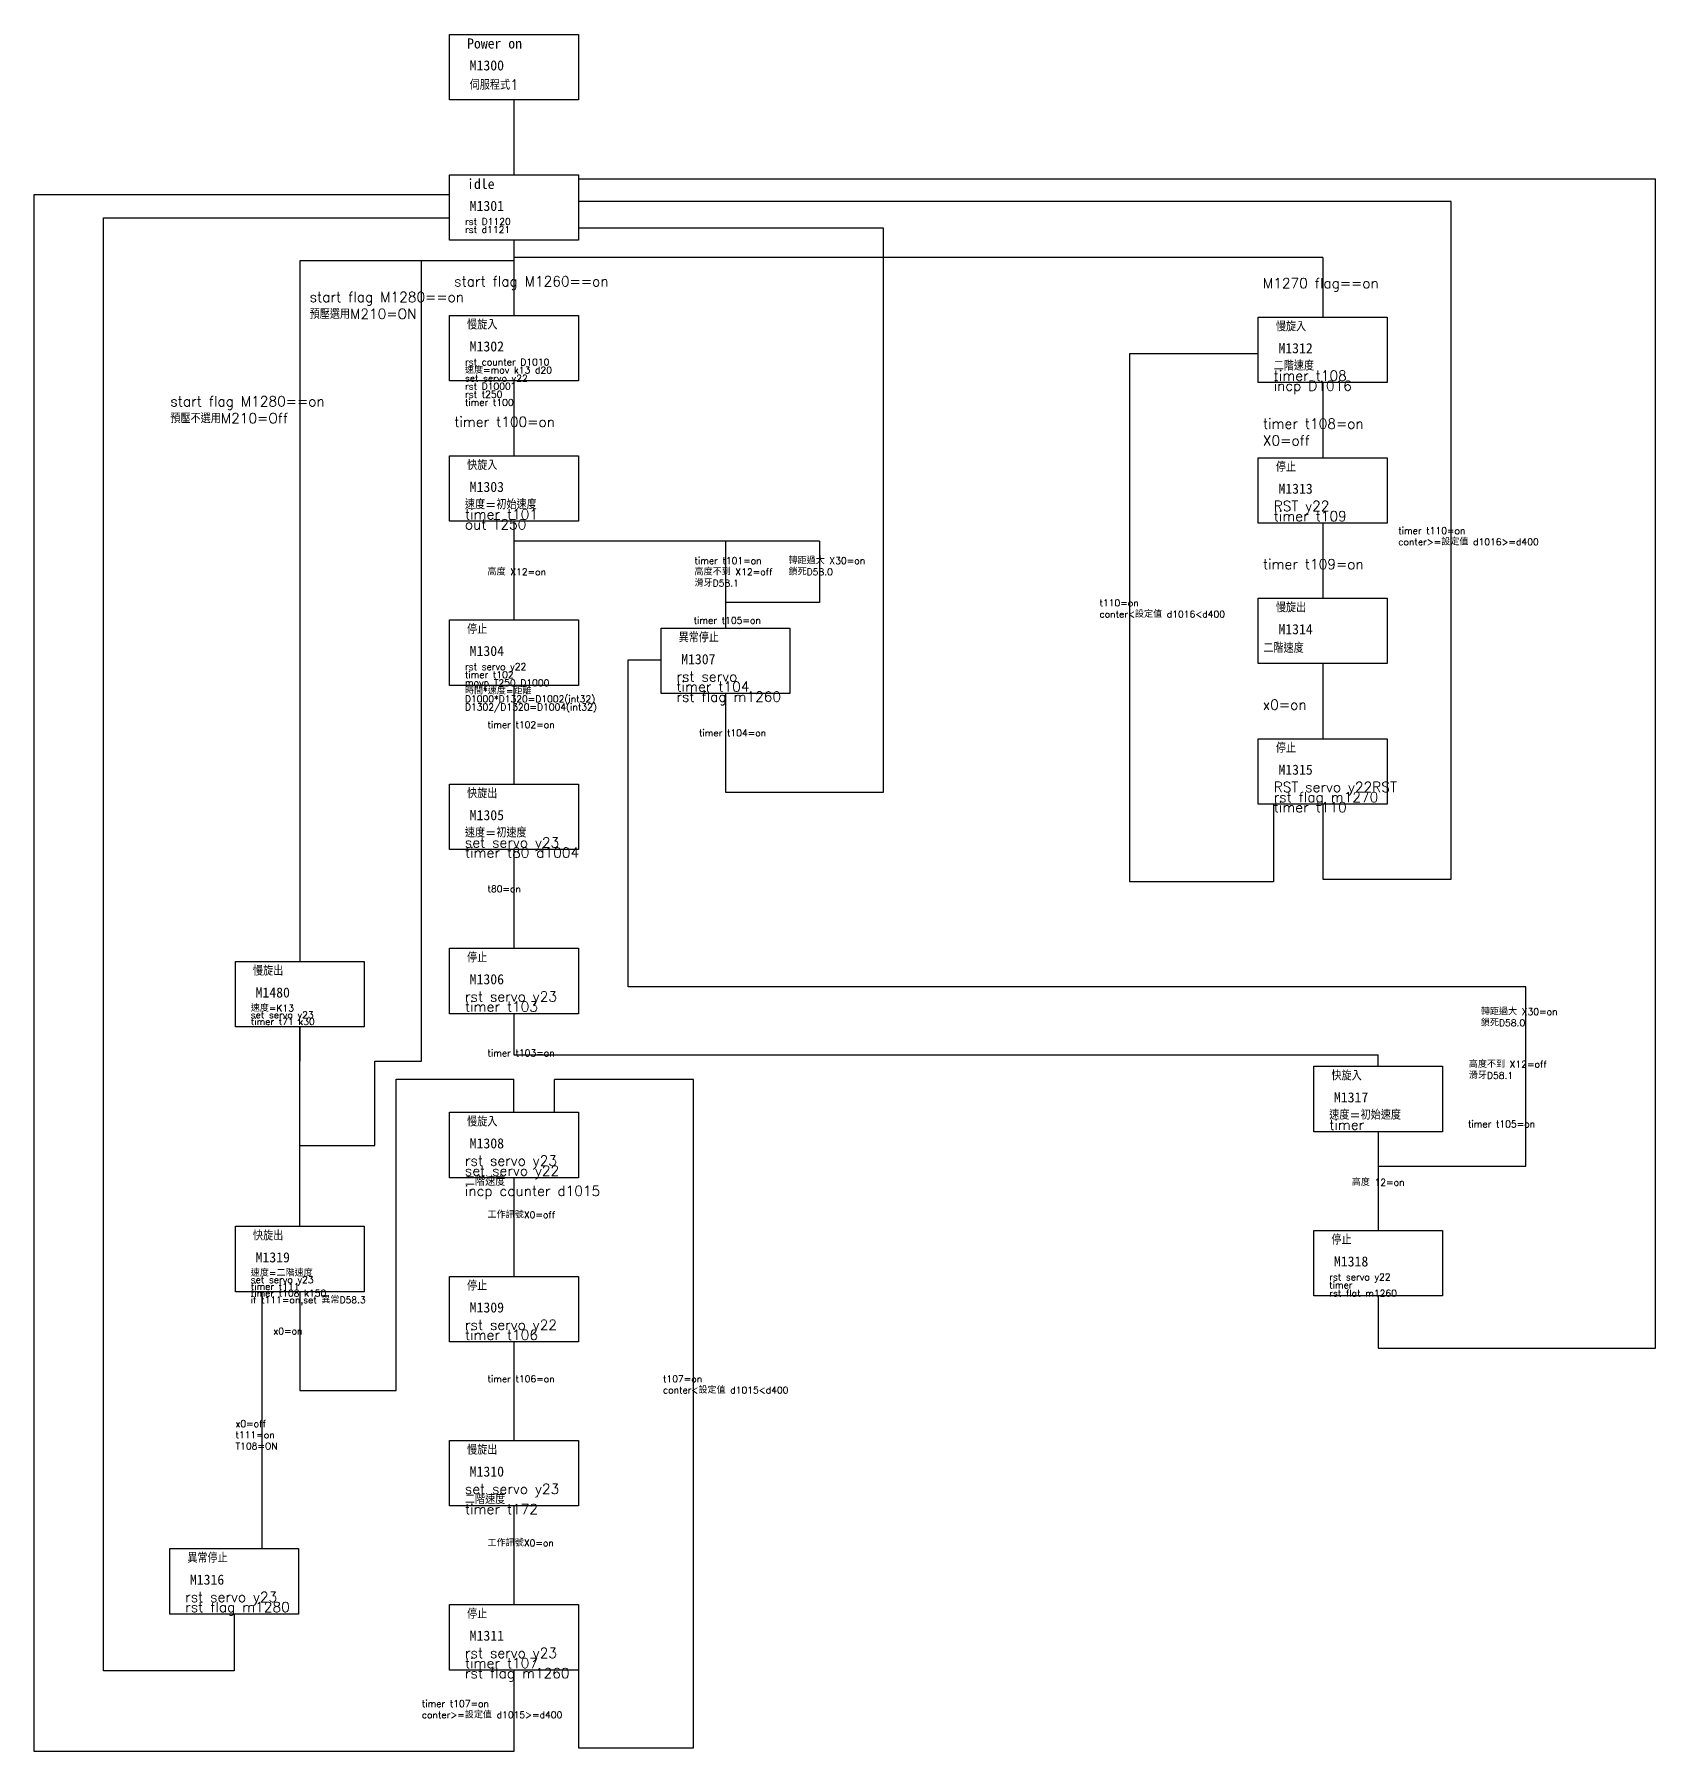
# Model space of a CAD drawing. Extents: x -377 to 167, y -328 to 190.
# Drawn here: x -235.1 to 6, y -328.3 to -72.9 of the extents above; entities that cross this region are included whole.
import ezdxf

# ---------------------------------------------------------------- set-up
doc = ezdxf.new("R2010")
doc.units = 0
doc.layers.add('標尺寸層', color=3, linetype='CONTINUOUS')

msp = doc.modelspace()

# ---------------------------------------------------------------- texts
at = {"layer": '標尺寸層', "color": 7, "char_height": 1.5, "width": 14.2593, "attachment_point": 1}
for s, insert in [('Power on', (-170.77, -73.55)), ('idle', (-170.77, -94.44)), ('{\\Fromanc,chineset|c136;慢旋入}', (-170.77, -115.33)), ('{\\Fromanc,chineset|c136;慢旋入}', (-50.49, -115.6)), ('{\\Fromanc,chineset|c136;快旋入}', (-170.77, -136.22)), ('{\\Fromanc,chineset|c136;停止}', (-50.49, -136.49)), ('{\\Fromanc,chineset|c136;慢旋出}', (-50.49, -157.38)), ('{\\Fromanc,chineset|c136;停止}', (-170.77, -160.62)), ('{\\Fromanc,chineset|c136;異常停止}', (-139.31, -161.84)), ('{\\Fromanc,chineset|c136;停止}', (-50.49, -178.27)), ('{\\Fromanc,chineset|c136;快旋出}', (-170.77, -185.03)), ('{\\Fromanc,chineset|c136;停止}', (-170.77, -209.43)), ('{\\Fromanc,chineset|c136;快旋入}', (-42.23, -226.99)), ('{\\Fromanc,chineset|c136;慢旋入}', (-170.77, -233.83)), ('{\\Fromanc,chineset|c136;快旋出}', (-202.61, -250.78)), ('{\\Fromanc,chineset|c136;停止}', (-42.23, -251.39)), ('{\\Fromanc,chineset|c136;停止}', (-170.77, -258.23)), ('{\\Fromanc,chineset|c136;慢旋出}', (-170.77, -282.63)), ('{\\Fromanc,chineset|c136;異常停止}', (-212.37, -298.7)), ('{\\Fromanc,chineset|c136;停止}', (-170.77, -307.03))]:
    msp.add_mtext(s, dxfattribs=dict(at, insert=insert))
at = {"layer": '標尺寸層', "color": 5, "char_height": 1.5, "width": 14.2593, "attachment_point": 1}
for s, insert in [('M1300', (-170.38, -76.81)), ('M1301', (-170.38, -97.7)), ('M1302', (-170.38, -118.59)), ('M1312', (-50.11, -118.86)), ('M1303', (-170.38, -139.48)), ('M1313', (-50.11, -139.75)), ('M1314', (-50.11, -160.64)), ('M1304', (-170.38, -163.88)), ('M1307', (-138.93, -165.1)), ('M1315', (-50.11, -181.53)), ('M1305', (-170.38, -188.29)), ('M1306', (-170.38, -212.69)), ('M1317', (-41.85, -230.25)), ('M1308', (-170.38, -237.09)), ('M1319', (-202.22, -254.04)), ('M1318', (-41.85, -254.65)), ('M1309', (-170.38, -261.49)), ('M1310', (-170.38, -285.89)), ('M1316', (-211.99, -301.96)), ('M1311', (-170.38, -310.29))]:
    msp.add_mtext(s, dxfattribs=dict(at, insert=insert))
at = {"layer": '標尺寸層', "color": 1, "insert": (-170.38, -79.68), "char_height": 1.5, "width": 14.2593, "attachment_point": 1}
msp.add_mtext('{\\Fromanc,chineset|c136;伺服程式1}', dxfattribs=at)
at = {"layer": '標尺寸層', "color": 1, "attachment_point": 1}
for s, insert, char_height, width, line_spacing_factor in [('{\\Fromanc,chineset|c136;rst D1120\\Prst d1121}', (-171.09, -100.28), 1, 25.8001, 0.72), ('{\\Fromanc,chineset|c136;rst counter D1010\\P速度=mov k13 d20\\Pset servo y22\\Prst D1000\\Prst t250\\Ptimer t100}', (-171.09, -121.17), 1, 25.8001, 0.72), ('{\\Fromanc,chineset|c136;二階速度\\Ptimer t108\\P\\C256;incp D1016}', (-50.82, -121.44), 1.5, 14.2593, 0.6), ('{\\Fromanc,chineset|c136;速度=初始速度\\Ptimer t101\\Pout T250}', (-171.09, -142.06), 1.5, 16.8713, 0.6), ('{\\Fromanc,chineset|c136;RST y22\\Ptimer t109}', (-50.82, -142.33), 1.5, 14.2593, 0.6), ('{\\Fromanc,chineset|c136;二階速度}', (-52.35, -163.4), 1.5, 24.1959, 0.6), ('{\\Fromanc,chineset|c136;rst servo y22\\Ptimer t102\\Pmovp T250 D1000\\P時間*速度=距離\\PD1000*D1320=D1002(int32)\\PD1302/D1320=D1004(int32)}', (-171.09, -166.46), 1, 23.0104, 0.72), ('{\\Fromanc,chineset|c136;rst servo\\Ptimer t104\\Prst flag m1260}', (-139.64, -167.68), 1.5, 24.3369, 0.6), ('{\\Fromanc,chineset|c136;RST servo y22RST rst flag m1270\\Ptimer t110}', (-50.82, -184.11), 1.5, 23.0123, 0.6), ('{\\Fromanc,chineset|c136;速度=初速度\\Pset servo y23\\Ptimer t80 d1004}', (-171.09, -190.86), 1.5, 22.3049, 0.6), ('{\\Fromanc,chineset|c136;rst servo y23\\Ptimer t103}', (-171.09, -215.26), 1.5, 16.8713, 0.6), ('{\\Fromanc,chineset|c136;\\C256;速度=K13\\Pset servo y23\\Ptimer t71 k30}', (-202.94, -217.24), 1, 24.1383, 0.6), ('{\\Fromanc,chineset|c136;速度=初始速度\\Ptimer }', (-42.56, -232.82), 1.5, 16.8713, 0.6), ('{\\Fromanc,chineset|c136;rst servo y23\\Pset servo y22\\P二階速度\\Pincp counter d1015}', (-171.09, -239.66), 1.5, 24.7511, 0.6), ('{\\Fromanc,chineset|c136;速度=二階速度\\Pset servo y23\\Ptimer t111\\P\\C256;timer t108 k150\\C1;\\Pif t111=on,set 異常D58.3}', (-202.94, -256.62), 1, 24.1383, 0.6), ('{\\Fromanc,chineset|c136;rst servo y22\\Ptimer\\Prst flat m1260}', (-42.56, -257.22), 1, 23.0104, 0.72), ('{\\Fromanc,chineset|c136;rst servo y22\\Ptimer t106}', (-171.09, -264.07), 1.5, 16.8713, 0.6), ('{\\Fromanc,chineset|c136;set servo y23\\P二階速度\\Ptimer t172}', (-171.09, -288.47), 1.5, 24.7511, 0.6), ('{\\Fromanc,chineset|c136;rst servo y23\\Prst flag m1280}', (-212.7, -304.54), 1.5, 24.3369, 0.6), ('{\\Fromanc,chineset|c136;rst servo y23\\Ptimer t107\\Prst flag m1260}', (-171.09, -312.87), 1.5, 30.1439, 0.6)]:
    msp.add_mtext(s, dxfattribs=dict(at, insert=insert, char_height=char_height, width=width, line_spacing_factor=line_spacing_factor))
at = {"layer": '標尺寸層', "color": 2, "attachment_point": 1}
for s, insert, char_height, width in [('{\\Fromanc,chineset|c136;start flag M1260==on}', (-172.69, -108.92), 1.5, 32.9319), ('{\\Fromanc,chineset|c136;M1270 flag==on}', (-52.42, -109.19), 1.5, 24.3604), ('{\\Fromanc,chineset|c136;start flag M1280==on\\P預壓選用M210=ON}', (-194.18, -111.25), 1.5, 32.9319), ('{\\Fromanc,chineset|c136;timer t100=on}', (-172.69, -129.81), 1.5, 24.3604), ('{\\Fromanc,chineset|c136;timer t108=on\\PX0=off}', (-52.42, -130.08), 1.5, 24.3604), ('{\\Fromanc,chineset|c136;timer t109=on}', (-52.42, -150.97), 1.5, 24.3604), ('{\\Fromanc,chineset|c136;timer t105=on}', (-137.07, -159.58), 1, 24.3604), ('{\\Fromanc,chineset|c136;x0=on}', (-52.42, -171.86), 1.5, 24.3604), ('{\\Fromanc,chineset|c136;timer t102=on}', (-167.73, -175.1), 1, 24.3604), ('{\\Fromanc,chineset|c136;timer t104=on}', (-136.28, -176.32), 1, 24.3604), ('{\\Fromanc,chineset|c136;t80=on}', (-167.73, -199.51), 1, 24.3604), ('{\\Fromanc,chineset|c136;timer t103=on}', (-167.73, -223.91), 1, 24.3604), ('{\\Fromanc,chineset|c136;timer t105=on}', (-21.92, -234.46), 1, 24.3604), ('{\\Fromanc,chineset|c136;工作訊號X0=off}', (-167.73, -247.96), 1, 24.3604), ('{\\Fromanc,chineset|c136;x0=on}', (-199.58, -265.26), 1, 24.3604), ('{\\Fromanc,chineset|c136;timer t106=on}', (-167.73, -272.36), 1, 24.3604), ('{\\Fromanc,chineset|c136;t107=on\\Pconter<設定值 d1015<d400}', (-141.64, -272.36), 1, 24.3604), ('{\\Fromanc,chineset|c136;x0=off\\Pt111=on\\P\\C256;T108=ON}', (-205.21, -279.02), 1, 24.3604), ('{\\Fromanc,chineset|c136;工作訊號X0=on}', (-167.73, -296.76), 1, 24.3604), ('\\pt12;{\\Fromanc,chineset|c136;timer t107=on\\Pconter>=設定值 d1015>=d400}', (-177.5, -320.65), 1, 24.3604)]:
    msp.add_mtext(s, dxfattribs=dict(at, insert=insert, char_height=char_height, width=width))
at = {"layer": '標尺寸層', "attachment_point": 1}
for s, insert, char_height, width in [('{\\Fromanc,chineset|c136;start flag M1280==on\\P預壓不選用M210=Off}', (-214.9, -126.76), 1.5, 32.9319), ('\\pt12;{\\Fromanc,chineset|c136;timer t110=on\\Pconter>=設定值 d1016>=d400}', (-32.29, -146.24), 1, 24.3604), ('{\\Fromanc,chineset|c136;轉距過大 X30=on\\P鎖死D58.0}', (-122.97, -150.7), 1, 24.3604), ('\\pt9;{\\Fromanc,chineset|c136;\\P高度 X12=on}', (-167.73, -150.7), 1, 24.3604), ('{\\Fromanc,chineset|c136;timer t101=on\\P高度不到 X12=off\\P滑牙D58.1}', (-136.95, -150.7), 1, 24.3604), ('{\\Fromanc,chineset|c136;t110=on\\Pconter<設定值 d1016<d400}', (-76.72, -156.99), 1, 24.3604), ('{\\Fromanc,chineset|c136;慢旋出}', (-202.61, -211.4), 1.5, 14.2593), ('M1480', (-202.22, -214.66), 1.5, 14.2593), ('{\\Fromanc,chineset|c136;轉距過大 X30=on\\P鎖死D58.0}', (-20.01, -217.76), 1, 24.3604), ('{\\Fromanc,chineset|c136;高度不到 X12=off\\P滑牙D58.1}', (-21.8, -225.58), 1, 24.3604), ('\\pt9;{\\Fromanc,chineset|c136;\\P高度 12=on}', (-39.2, -241.47), 1, 24.3604)]:
    msp.add_mtext(s, dxfattribs=dict(at, insert=insert, char_height=char_height, width=width))

# ---------------------------------------------------------------- linework, layer by layer
at = {"layer": '標尺寸層', "color": 7}
for p, q in [((-163.8, -82.68), (-163.8, -93.84)), ((-154.22, -94.42), (5.99, -94.42)), ((5.99, -268.28), (5.99, -94.42)), ((-235.13, -96.77), (-173.37, -96.77)), ((-235.13, -328.29), (-235.13, -96.77)), ((-24.42, -97.79), (-154.22, -97.79)), ((-24.42, -198.56), (-24.42, -97.79)), ((-224.82, -316.28), (-224.82, -100.25)), ((-224.82, -100.25), (-173.37, -100.25)), ((-108.83, -101.78), (-154.22, -101.78)), ((-108.83, -185.64), (-108.83, -101.78)), ((-163.8, -103.57), (-163.8, -114.73)), ((-195.57, -106.57), (-163.8, -106.57)), ((-177.56, -225.63), (-177.56, -106.57)), ((-43.53, -106.13), (-163.8, -106.13)), ((-43.53, -106.13), (-43.53, -115)), ((-163.8, -124.46), (-163.8, -135.62)), ((-43.53, -124.73), (-43.53, -135.89)), ((-163.8, -145.35), (-163.8, -160.02)), ((-43.53, -145.62), (-43.53, -156.78)), ((-118.37, -148.3), (-163.8, -148.3)), ((-132.34, -148.3), (-132.34, -161.23)), ((-118.37, -148.3), (-118.37, -157.41)), ((-118.37, -157.41), (-132.34, -157.41)), ((-146.82, -214.57), (-146.82, -165.95)), ((-146.82, -165.95), (-141.92, -165.95)), ((-43.53, -166.51), (-43.53, -177.67)), ((-43.53, -166.51), (-43.53, -176.96)), ((-163.8, -169.76), (-163.8, -184.42)), ((-132.34, -170.97), (-132.34, -185.64)), ((-132.34, -185.64), (-108.83, -185.64)), ((-43.53, -187.4), (-43.53, -198.56)), ((-43.53, -187.4), (-43.53, -197.85)), ((-163.8, -194.16), (-163.8, -208.82)), ((-43.53, -198.56), (-24.42, -198.56)), ((-13.34, -214.57), (-146.82, -214.57)), ((-13.34, -241.24), (-13.34, -214.57)), ((-163.8, -218.56), (-163.8, -224.7)), ((-184.48, -238.16), (-184.48, -225.63)), ((-184.48, -225.63), (-177.56, -225.63)), ((-163.8, -224.7), (-35.26, -224.7)), ((-35.26, -226.38), (-35.26, -224.7)), ((-181.33, -274.58), (-181.33, -228.28)), ((-181.33, -228.28), (-163.8, -228.28)), ((-163.8, -233.22), (-163.8, -228.28)), ((-137.1, -228.33), (-157.77, -228.33)), ((-157.77, -233.22), (-157.77, -228.33)), ((-137.1, -327.72), (-137.1, -228.33)), ((-35.26, -236.12), (-35.26, -250.78)), ((-35.26, -236.12), (-35.26, -241.24)), ((-195.64, -238.16), (-184.48, -238.16)), ((-35.26, -241.24), (-13.34, -241.24)), ((-163.8, -242.96), (-163.8, -257.62)), ((-201.28, -259.94), (-201.28, -298.09)), ((-195.64, -259.91), (-195.64, -274.58)), ((-35.26, -260.52), (-35.26, -268.28)), ((-163.8, -267.36), (-163.8, -282.03)), ((-35.26, -268.28), (5.99, -268.28)), ((-195.64, -274.58), (-181.33, -274.58)), ((-163.8, -291.76), (-163.8, -306.43)), ((-205.4, -307.83), (-205.4, -316.28)), ((-205.4, -316.28), (-224.82, -316.28)), ((-163.8, -316.16), (-163.8, -328.29)), ((-154.22, -316.16), (-154.22, -327.72)), ((-163.8, -328.29), (-235.13, -328.29)), ((-154.22, -327.72), (-137.1, -327.72))]:
    msp.add_line(p, q, dxfattribs=at)
at = {"layer": '標尺寸層'}
for p, q in [((-195.57, -210.8), (-195.57, -106.57)), ((-72.19, -198.98), (-72.19, -120.41)), ((-72.19, -120.41), (-53.1, -120.41)), ((-50.82, -187.4), (-50.82, -198.98)), ((-50.82, -198.98), (-72.19, -198.98)), ((-195.64, -238.16), (-195.64, -220.53)), ((-195.57, -225.63), (-195.57, -220.53)), ((-195.64, -250.18), (-195.64, -238.16))]:
    msp.add_line(p, q, dxfattribs=at)
at = {"layer": '標尺寸層', "color": 7}
for points in [[(-173.37, -72.95), (-154.22, -72.95), (-154.22, -82.68), (-173.37, -82.68)], [(-173.37, -93.84), (-154.22, -93.84), (-154.22, -103.57), (-173.37, -103.57)], [(-173.37, -114.73), (-154.22, -114.73), (-154.22, -124.46), (-173.37, -124.46)], [(-53.1, -115), (-33.95, -115), (-33.95, -124.73), (-53.1, -124.73)], [(-173.37, -135.62), (-154.22, -135.62), (-154.22, -145.35), (-173.37, -145.35)], [(-53.1, -135.89), (-33.95, -135.89), (-33.95, -145.62), (-53.1, -145.62)], [(-53.1, -156.78), (-33.95, -156.78), (-33.95, -166.51), (-53.1, -166.51)], [(-173.37, -160.02), (-154.22, -160.02), (-154.22, -169.76), (-173.37, -169.76)], [(-141.92, -161.23), (-122.77, -161.23), (-122.77, -170.97), (-141.92, -170.97)], [(-53.1, -177.67), (-33.95, -177.67), (-33.95, -187.4), (-53.1, -187.4)], [(-173.37, -184.42), (-154.22, -184.42), (-154.22, -194.16), (-173.37, -194.16)], [(-173.37, -208.82), (-154.22, -208.82), (-154.22, -218.56), (-173.37, -218.56)], [(-44.84, -226.38), (-25.69, -226.38), (-25.69, -236.12), (-44.84, -236.12)], [(-173.37, -233.22), (-154.22, -233.22), (-154.22, -242.96), (-173.37, -242.96)], [(-205.21, -250.18), (-186.06, -250.18), (-186.06, -259.91), (-205.21, -259.91)], [(-44.84, -250.78), (-25.69, -250.78), (-25.69, -260.52), (-44.84, -260.52)], [(-173.37, -257.62), (-154.22, -257.62), (-154.22, -267.36), (-173.37, -267.36)], [(-173.37, -282.03), (-154.22, -282.03), (-154.22, -291.76), (-173.37, -291.76)], [(-214.98, -298.09), (-195.83, -298.09), (-195.83, -307.83), (-214.98, -307.83)], [(-173.37, -306.43), (-154.22, -306.43), (-154.22, -316.16), (-173.37, -316.16)]]:
    msp.add_lwpolyline(points, close=True, dxfattribs=at)
at = {"layer": '標尺寸層'}
msp.add_lwpolyline([(-205.21, -210.8), (-186.06, -210.8), (-186.06, -220.53), (-205.21, -220.53)], close=True, dxfattribs=at)

msp.set_redraw_order([(e.dxf.handle, doc.entitydb.next_handle()) for e in msp.query("TEXT MTEXT ATTDEF DIMENSION ARC_DIMENSION")])  # texts and dimensions are drawn at this point

doc.saveas('drawing.dxf')
